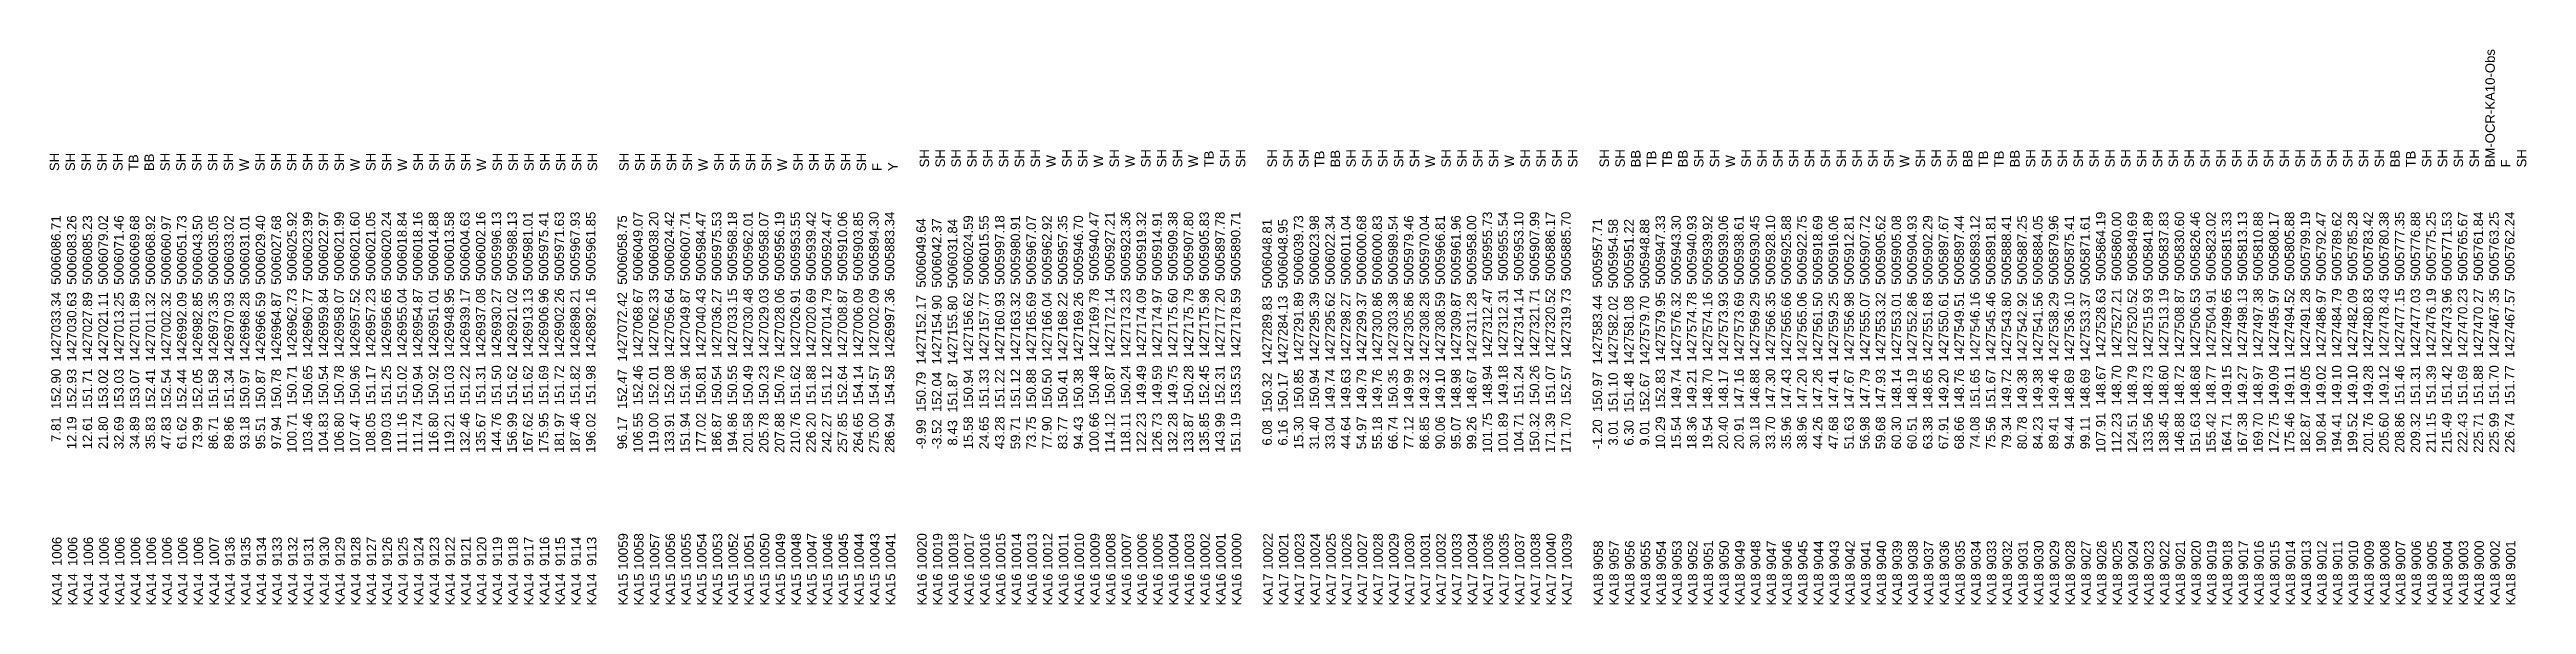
# Model space of a CAD drawing. Header units: millimetres. Extents: x -9362978 to 1075569, y -13754315 to 1425288130.
# Drawn here: x -915915 to -784377, y -217373 to -187898 of the extents above; entities that cross this region are included whole.
import ezdxf

# ---------------------------------------------------------------- set-up
doc = ezdxf.new("R2010")
doc.units = ezdxf.units.MM
doc.layers.get('0').update_dxf_attribs({"lineweight": 0})
doc.styles.get("Standard").update_dxf_attribs({"font": 'arial.ttf'})

msp = doc.modelspace()

# ---------------------------------------------------------------- texts
at = {"lineweight": 0}
for s, p in [('  BM-OCR-KA10-Obs', (-786059, -194548)), ('  SH', (-869208, -194548)), ('  SH', (-868366, -194548)), ('  SH', (-867524, -194548)), ('  SH', (-866682, -194548)), ('  SH', (-865840, -194548)), ('  SH', (-864998, -194548)), ('  SH', (-864156, -194548)), ('  SH', (-863314, -194548)), ('  SH', (-861639, -194548)), ('  SH', (-860797, -194548)), ('  SH', (-859122, -194548)), ('  SH', (-857447, -194548)), ('  SH', (-856605, -194548)), ('  SH', (-855763, -194548)), ('  TB', (-854097, -194548)), ('  SH', (-853255, -194548)), ('  SH', (-852413, -194548)), ('  SH', (-850738, -194548)), ('  SH', (-849896, -194548)), ('  SH', (-849054, -194548)), ('  TB', (-848221, -194548)), ('  BB', (-847387, -194548)), ('  SH', (-846546, -194548)), ('  SH', (-845704, -194548)), ('  SH', (-844862, -194548)), ('  SH', (-844020, -194548)), ('  SH', (-843178, -194548)), ('  SH', (-841503, -194548)), ('  SH', (-840661, -194548)), ('  SH', (-839819, -194548)), ('  SH', (-838977, -194548)), ('  SH', (-837302, -194548)), ('  SH', (-836460, -194548)), ('  SH', (-835618, -194548)), ('  SH', (-834777, -194548)), ('  SH', (-833101, -194548)), ('  SH', (-832259, -194548)), ('  BB', (-831426, -194548)), ('  TB', (-830593, -194548)), ('  TB', (-829759, -194548)), ('  BB', (-828926, -194548)), ('  SH', (-828084, -194548)), ('  SH', (-827242, -194548)), ('  SH', (-825567, -194548)), ('  SH', (-824725, -194548)), ('  SH', (-823883, -194548)), ('  SH', (-823042, -194548)), ('  SH', (-822200, -194548)), ('  SH', (-821358, -194548)), ('  SH', (-820516, -194548)), ('  SH', (-819674, -194548)), ('  SH', (-818832, -194548)), ('  SH', (-817990, -194548)), ('  SH', (-816315, -194548)), ('  SH', (-815473, -194548)), ('  SH', (-814632, -194548)), ('  BB', (-813798, -194548)), ('  TB', (-812965, -194548)), ('  TB', (-812132, -194548)), ('  BB', (-811298, -194548)), ('  SH', (-810456, -194548)), ('  SH', (-809615, -194548)), ('  SH', (-808773, -194548)), ('  SH', (-807931, -194548)), ('  SH', (-807089, -194548)), ('  SH', (-806247, -194548)), ('  SH', (-805405, -194548)), ('  SH', (-804563, -194548)), ('  SH', (-803721, -194548)), ('  SH', (-802880, -194548)), ('  SH', (-802038, -194548)), ('  SH', (-801196, -194548)), ('  SH', (-800354, -194548)), ('  SH', (-799512, -194548)), ('  SH', (-798670, -194548)), ('  SH', (-797828, -194548)), ('  SH', (-796987, -194548)), ('  SH', (-796145, -194548)), ('  SH', (-795303, -194548)), ('  SH', (-794461, -194548)), ('  SH', (-793619, -194548)), ('  SH', (-792777, -194548)), ('  SH', (-791935, -194548)), ('  BB', (-791102, -194548)), ('  TB', (-790269, -194548)), ('  SH', (-789427, -194548)), ('  SH', (-788585, -194548)), ('  SH', (-787743, -194548)), ('  SH', (-786901, -194548)), ('  SH', (-784384, -194548)), (' SH', (-915407, -194548)), (' SH', (-914566, -194548)), (' SH', (-913724, -194548)), (' SH', (-912882, -194548)), (' SH', (-912040, -194548)), (' TB', (-911207, -194548)), (' BB', (-910373, -194548)), (' SH', (-909532, -194548)), (' SH', (-908690, -194548)), (' SH', (-907848, -194548)), (' SH', (-907006, -194548)), (' SH', (-906164, -194548)), (' W', (-905331, -194548)), (' SH', (-904489, -194548)), (' SH', (-903647, -194548)), (' SH', (-902805, -194548)), (' SH', (-901963, -194548)), (' SH', (-901121, -194548)), (' SH', (-900280, -194548)), (' W', (-899446, -194548)), (' SH', (-898604, -194548)), (' SH', (-897763, -194548)), (' W', (-896929, -194548)), (' SH', (-896087, -194548)), (' SH', (-895245, -194548)), (' SH', (-894404, -194548)), (' SH', (-893562, -194548)), (' W', (-892728, -194548)), (' SH', (-891887, -194548)), (' SH', (-891045, -194548)), (' SH', (-890203, -194548)), (' SH', (-889361, -194548)), (' SH', (-888519, -194548)), (' SH', (-887677, -194548)), (' SH', (-886835, -194548)), (' SH', (-885160, -194548)), (' SH', (-884318, -194548)), (' SH', (-883476, -194548)), (' SH', (-882635, -194548)), (' SH', (-881793, -194548)), (' W', (-880959, -194548)), (' SH', (-880118, -194548)), (' SH', (-879276, -194548)), (' SH', (-878434, -194548)), (' SH', (-877592, -194548)), (' W', (-876759, -194548)), (' SH', (-875917, -194548)), (' SH', (-875075, -194548)), (' SH', (-874233, -194548)), (' SH', (-873391, -194548)), (' SH', (-872549, -194548)), (' F', (-871716, -194548)), (' Y', (-870883, -194548)), ('  W', (-862481, -194548)), ('  W', (-859964, -194548)), ('  W', (-858289, -194548)), ('  W', (-854930, -194548)), ('  W', (-842345, -194548)), ('  W', (-838144, -194548)), ('  W', (-826409, -194548)), ('  W', (-817157, -194548)), ('  F', (-785226, -194548)), ('    7.81  152.90  1427033.34  5006086.71', (-915325, -209519)), ('  12.19  152.93  1427030.63  5006083.26', (-914489, -209519)), ('  12.61  151.71  1427027.89  5006085.23', (-913654, -209519)), ('  21.80  153.02  1427021.11  5006079.02', (-912819, -209519)), ('  32.69  153.03  1427013.25  5006071.46', (-911983, -209519)), ('  34.89  153.07  1427011.89  5006069.68', (-911148, -209519)), ('  35.83  152.41  1427011.32  5006068.92', (-910312, -209519)), ('  47.83  152.54  1427002.32  5006060.97', (-909477, -209519)), ('  61.62  152.44  1426992.09  5006051.73', (-908642, -209519)), ('  73.99  152.05  1426982.85  5006043.50', (-907806, -209519)), ('  86.71  151.58  1426973.35  5006035.05', (-906971, -209519)), ('  89.86  151.34  1426970.93  5006033.02', (-906136, -209519)), ('  93.18  150.97  1426968.28  5006031.01', (-905300, -209519)), ('  95.51  150.87  1426966.59  5006029.40', (-904465, -209519)), ('  97.94  150.78  1426964.87  5006027.68', (-903629, -209519)), (' 100.71  150.71  1426962.73  5006025.92', (-902794, -209519)), (' 103.46  150.65  1426960.77  5006023.99', (-901959, -209519)), (' 104.83  150.54  1426959.84  5006022.97', (-901123, -209519)), (' 106.80  150.78  1426958.07  5006021.99', (-900288, -209519)), (' 107.47  150.96  1426957.52  5006021.60', (-899452, -209519)), (' 108.05  151.17  1426957.23  5006021.05', (-898617, -209519)), (' 109.03  151.25  1426956.65  5006020.24', (-897782, -209519)), (' 111.16  151.02  1426955.04  5006018.84', (-896946, -209519)), (' 111.74  150.94  1426954.87  5006018.16', (-896111, -209519)), (' 116.80  150.92  1426951.01  5006014.88', (-895276, -209519)), (' 119.21  151.03  1426948.95  5006013.58', (-894440, -209519)), (' 132.46  151.22  1426939.17  5006004.63', (-893605, -209519)), (' 135.67  151.31  1426937.08  5006002.16', (-892769, -209519)), (' 144.76  151.50  1426930.27  5005996.13', (-891934, -209519)), (' 156.99  151.62  1426921.02  5005988.13', (-891099, -209519)), (' 167.62  151.62  1426913.13  5005981.01', (-890263, -209519)), (' 175.95  151.69  1426906.96  5005975.41', (-889428, -209519)), (' 181.97  151.72  1426902.26  5005971.63', (-888593, -209519)), (' 187.46  151.82  1426898.21  5005967.93', (-887757, -209519)), (' 196.02  151.98  1426892.16  5005961.85', (-886922, -209519)), ('  96.17  152.47  1427072.42  5006058.75', (-885253, -209519)), (' 106.55  152.46  1427068.67  5006049.07', (-884418, -209519)), (' 119.00  152.01  1427062.33  5006038.20', (-883582, -209519)), (' 133.91  152.08  1427056.64  5006024.42', (-882747, -209519)), (' 151.94  151.96  1427049.87  5006007.71', (-881912, -209519)), (' 177.02  150.81  1427040.43  5005984.47', (-881076, -209519)), (' 186.87  150.54  1427036.27  5005975.53', (-880241, -209519)), (' 194.86  150.55  1427033.15  5005968.18', (-879405, -209519)), (' 201.58  150.49  1427030.48  5005962.01', (-878570, -209519)), (' 205.78  150.23  1427029.03  5005958.07', (-877735, -209519)), (' 207.88  150.76  1427028.06  5005956.19', (-876899, -209519)), (' 210.76  151.62  1427026.91  5005953.55', (-876064, -209519)), (' 226.20  151.88  1427020.69  5005939.42', (-875229, -209519)), (' 242.27  151.12  1427014.79  5005924.47', (-874393, -209519)), (' 257.85  152.64  1427008.87  5005910.06', (-873558, -209519)), (' 264.65  154.14  1427006.09  5005903.85', (-872722, -209519)), (' 275.00  154.57  1427002.09  5005894.30', (-871887, -209519)), (' 286.94  154.58  1426997.36  5005883.34', (-871052, -209519)), ('  -9.99  150.79  1427152.17  5006049.64', (-869383, -209519)), ('  -3.52  152.04  1427154.90  5006042.37', (-868548, -209519)), ('   8.43  151.87  1427155.80  5006031.84', (-867712, -209519)), ('  15.58  150.94  1427156.62  5006024.59', (-866877, -209519)), ('  24.65  151.33  1427157.77  5006015.55', (-866041, -209519)), ('  43.28  151.22  1427160.93  5005997.18', (-865206, -209519)), ('  59.71  151.12  1427163.32  5005980.91', (-864371, -209519)), ('  73.75  150.88  1427165.69  5005967.07', (-863535, -209519)), ('  77.90  150.50  1427166.04  5005962.92', (-862700, -209519)), ('  83.77  150.41  1427168.22  5005957.35', (-861864, -209519)), ('  94.43  150.38  1427169.26  5005946.70', (-861029, -209519)), (' 100.66  150.48  1427169.78  5005940.47', (-860194, -209519)), (' 114.12  150.87  1427172.14  5005927.21', (-859358, -209519)), (' 118.11  150.24  1427173.23  5005923.36', (-858523, -209519)), (' 122.23  149.49  1427174.09  5005919.32', (-857688, -209519)), (' 126.73  149.59  1427174.97  5005914.91', (-856852, -209519)), (' 132.28  149.75  1427175.60  5005909.38', (-856017, -209519)), (' 133.87  150.28  1427175.79  5005907.80', (-855181, -209519)), (' 135.85  152.45  1427175.98  5005905.83', (-854346, -209519)), (' 143.99  152.31  1427177.20  5005897.78', (-853511, -209519)), (' 151.19  153.53  1427178.59  5005890.71', (-852675, -209519)), ('   6.08  150.32  1427289.83  5006048.81', (-851007, -209519)), ('   6.16  150.17  1427284.13  5006048.95', (-850171, -209519)), ('  15.30  150.85  1427291.89  5006039.73', (-849336, -209519)), ('  31.40  150.94  1427295.39  5006023.98', (-848500, -209519)), ('  33.04  149.74  1427295.62  5006022.34', (-847665, -209519)), ('  44.64  149.63  1427298.27  5006011.04', (-846830, -209519)), ('  54.97  149.79  1427299.37  5006000.68', (-845994, -209519)), ('  55.18  149.76  1427300.86  5006000.83', (-845159, -209519)), ('  66.74  150.35  1427303.38  5005989.54', (-844324, -209519)), ('  77.12  149.99  1427305.86  5005979.46', (-843488, -209519)), ('  86.85  149.32  1427308.28  5005970.04', (-842653, -209519)), ('  90.06  149.10  1427308.59  5005966.81', (-841817, -209519)), ('  95.07  148.98  1427309.87  5005961.96', (-840982, -209519)), ('  99.26  148.67  1427311.28  5005958.00', (-840147, -209519)), (' 101.75  148.94  1427312.47  5005955.73', (-839311, -209519)), (' 101.89  149.18  1427312.31  5005955.54', (-838476, -209519)), (' 104.71  151.24  1427314.14  5005953.10', (-837641, -209519)), (' 150.32  150.26  1427321.71  5005907.99', (-836805, -209519)), (' 171.39  151.07  1427320.52  5005886.17', (-835970, -209519)), (' 171.70  152.57  1427319.73  5005885.70', (-835134, -209519)), ('  -1.20  150.97  1427583.44  5005957.71', (-833466, -209519)), ('   3.01  151.10  1427582.02  5005954.58', (-832630, -209519)), ('   6.30  151.48  1427581.08  5005951.22', (-831795, -209519)), ('   9.01  152.67  1427579.70  5005948.88', (-830960, -209519)), ('  10.29  152.83  1427579.95  5005947.33', (-830124, -209519)), ('  15.54  149.74  1427576.32  5005943.30', (-829289, -209519)), ('  18.36  149.21  1427574.78  5005940.93', (-828453, -209519)), ('  19.54  148.70  1427574.16  5005939.92', (-827618, -209519)), ('  20.40  148.17  1427573.93  5005939.06', (-826783, -209519)), ('  20.91  147.16  1427573.69  5005938.61', (-825947, -209519)), ('  30.18  146.88  1427569.29  5005930.45', (-825112, -209519)), ('  33.70  147.30  1427566.35  5005928.10', (-824276, -209519)), ('  35.96  147.43  1427565.66  5005925.88', (-823441, -209519)), ('  38.96  147.20  1427565.06  5005922.75', (-822606, -209519)), ('  44.26  147.26  1427561.50  5005918.69', (-821770, -209519)), ('  47.68  147.41  1427559.25  5005916.06', (-820935, -209519)), ('  51.63  147.67  1427556.98  5005912.81', (-820100, -209519)), ('  56.98  147.79  1427555.07  5005907.72', (-819264, -209519)), ('  59.68  147.93  1427553.32  5005905.62', (-818429, -209519)), ('  60.30  148.14  1427553.01  5005905.08', (-817593, -209519)), ('  60.51  148.19  1427552.86  5005904.93', (-816758, -209519)), ('  63.38  148.65  1427551.68  5005902.29', (-815923, -209519)), ('  67.91  149.20  1427550.61  5005897.67', (-815087, -209519)), ('  68.66  148.76  1427549.51  5005897.44', (-814252, -209519)), ('  74.08  151.65  1427546.16  5005893.12', (-813417, -209519)), ('  75.56  151.67  1427545.46  5005891.81', (-812581, -209519)), ('  79.34  149.72  1427543.80  5005888.41', (-811746, -209519)), ('  80.78  149.38  1427542.92  5005887.25', (-810910, -209519)), ('  84.23  149.38  1427541.56  5005884.05', (-810075, -209519)), ('  89.41  149.46  1427538.29  5005879.96', (-809240, -209519)), ('  94.44  148.69  1427536.10  5005875.41', (-808404, -209519)), ('  99.11  148.69  1427533.37  5005871.61', (-807569, -209519)), (' 107.91  148.67  1427528.63  5005864.19', (-806734, -209519)), (' 112.23  148.70  1427527.21  5005860.00', (-805898, -209519)), (' 124.51  148.79  1427520.52  5005849.69', (-805063, -209519)), (' 133.56  148.73  1427515.93  5005841.89', (-804227, -209519)), (' 138.45  148.60  1427513.19  5005837.83', (-803392, -209519)), (' 146.88  148.72  1427508.87  5005830.60', (-802557, -209519)), (' 151.63  148.68  1427506.53  5005826.46', (-801721, -209519)), (' 155.42  148.77  1427504.91  5005823.02', (-800886, -209519)), (' 164.71  149.15  1427499.65  5005815.33', (-800050, -209519)), (' 167.38  149.27  1427498.13  5005813.13', (-799215, -209519)), (' 169.70  148.97  1427497.38  5005810.88', (-798380, -209519)), (' 172.75  149.09  1427495.97  5005808.17', (-797544, -209519)), (' 175.46  149.11  1427494.52  5005805.88', (-796709, -209519)), (' 182.87  149.05  1427491.28  5005799.19', (-795874, -209519)), (' 190.84  149.02  1427486.97  5005792.47', (-795038, -209519)), (' 194.41  149.10  1427484.79  5005789.62', (-794203, -209519)), (' 199.52  149.10  1427482.09  5005785.28', (-793367, -209519)), (' 201.76  149.28  1427480.83  5005783.42', (-792532, -209519)), (' 205.60  149.12  1427478.43  5005780.38', (-791697, -209519)), (' 208.86  151.46  1427477.15  5005777.35', (-790861, -209519)), (' 209.32  151.31  1427477.03  5005776.88', (-790026, -209519)), (' 211.15  151.39  1427476.19  5005775.25', (-789191, -209519)), (' 215.49  151.42  1427473.96  5005771.53', (-788355, -209519)), (' 222.43  151.69  1427470.23  5005765.67', (-787520, -209519)), (' 225.71  151.88  1427470.27  5005761.84', (-786684, -209519)), (' 225.99  151.70  1427467.35  5005763.25', (-785849, -209519)), (' 226.74  151.77  1427467.57  5005762.24', (-785014, -209519)), ('KA14  1006', (-915278, -217431)), ('KA14  1006', (-914442, -217431)), ('KA14  1006', (-913607, -217431)), ('KA14  1006', (-912772, -217431)), ('KA14  1006', (-911936, -217431)), ('KA14  1006', (-911101, -217431)), ('KA14  1006', (-910266, -217431)), ('KA14  1006', (-909430, -217431)), ('KA14  1006', (-908595, -217431)), ('KA14  1006', (-907759, -217431)), ('KA14  1007', (-906924, -217431)), ('KA14  9136', (-906089, -217431)), ('KA14  9135', (-905253, -217431)), ('KA14  9134', (-904418, -217431)), ('KA14  9133', (-903582, -217431)), ('KA14  9132', (-902747, -217431)), ('KA14  9131', (-901912, -217431)), ('KA14  9130', (-901076, -217431)), ('KA14  9129', (-900241, -217431)), ('KA14  9128', (-899406, -217431)), ('KA14  9127', (-898570, -217431)), ('KA14  9126', (-897735, -217431)), ('KA14  9125', (-896899, -217431)), ('KA14  9124', (-896064, -217431)), ('KA14  9123', (-895229, -217431)), ('KA14  9122', (-894393, -217431)), ('KA14  9121', (-893558, -217431)), ('KA14  9120', (-892723, -217431)), ('KA14  9119', (-891887, -217431)), ('KA14  9118', (-891052, -217431)), ('KA14  9117', (-890216, -217431)), ('KA14  9116', (-889381, -217431)), ('KA14  9115', (-888546, -217431)), ('KA14  9114', (-887710, -217431)), ('KA14  9113', (-886875, -217431)), ('KA15 10059', (-885206, -217431)), ('KA15 10058', (-884371, -217431)), ('KA15 10057', (-883535, -217431)), ('KA15 10056', (-882700, -217431)), ('KA15 10055', (-881865, -217431)), ('KA15 10054', (-881029, -217431)), ('KA15 10053', (-880194, -217431)), ('KA15 10052', (-879359, -217431)), ('KA15 10051', (-878523, -217431)), ('KA15 10050', (-877688, -217431)), ('KA15 10049', (-876852, -217431)), ('KA15 10048', (-876017, -217431)), ('KA15 10047', (-875182, -217431)), ('KA15 10046', (-874346, -217431)), ('KA15 10045', (-873511, -217431)), ('KA15 10044', (-872675, -217431)), ('KA15 10043', (-871840, -217431)), ('KA15 10041', (-871005, -217431)), ('KA16 10020', (-869336, -217431)), ('KA16 10019', (-868501, -217431)), ('KA16 10018', (-867665, -217431)), ('KA16 10017', (-866830, -217431)), ('KA16 10016', (-865994, -217431)), ('KA16 10015', (-865159, -217431)), ('KA16 10014', (-864324, -217431)), ('KA16 10013', (-863488, -217431)), ('KA16 10012', (-862653, -217431)), ('KA16 10011', (-861818, -217431)), ('KA16 10010', (-860982, -217431)), ('KA16 10009', (-860147, -217431)), ('KA16 10008', (-859311, -217431)), ('KA16 10007', (-858476, -217431)), ('KA16 10006', (-857641, -217431)), ('KA16 10005', (-856805, -217431)), ('KA16 10004', (-855970, -217431)), ('KA16 10003', (-855135, -217431)), ('KA16 10002', (-854299, -217431)), ('KA16 10001', (-853464, -217431)), ('KA16 10000', (-852628, -217431)), ('KA17 10022', (-850960, -217431)), ('KA17 10021', (-850124, -217431)), ('KA17 10023', (-849289, -217431)), ('KA17 10024', (-848454, -217431)), ('KA17 10025', (-847618, -217431)), ('KA17 10026', (-846783, -217431)), ('KA17 10027', (-845947, -217431)), ('KA17 10028', (-845112, -217431)), ('KA17 10029', (-844277, -217431)), ('KA17 10030', (-843441, -217431)), ('KA17 10031', (-842606, -217431)), ('KA17 10032', (-841771, -217431)), ('KA17 10033', (-840935, -217431)), ('KA17 10034', (-840100, -217431)), ('KA17 10036', (-839264, -217431)), ('KA17 10035', (-838429, -217431)), ('KA17 10037', (-837594, -217431)), ('KA17 10038', (-836758, -217431)), ('KA17 10040', (-835923, -217431)), ('KA17 10039', (-835087, -217431)), ('KA18 9058', (-833419, -217431)), ('KA18 9057', (-832583, -217431)), ('KA18 9056', (-831748, -217431)), ('KA18 9055', (-830913, -217431)), ('KA18 9054', (-830077, -217431)), ('KA18 9053', (-829242, -217431)), ('KA18 9052', (-828407, -217431)), ('KA18 9051', (-827571, -217431)), ('KA18 9050', (-826736, -217431)), ('KA18 9049', (-825900, -217431)), ('KA18 9048', (-825065, -217431)), ('KA18 9047', (-824230, -217431)), ('KA18 9046', (-823394, -217431)), ('KA18 9045', (-822559, -217431)), ('KA18 9044', (-821723, -217431)), ('KA18 9043', (-820888, -217431)), ('KA18 9042', (-820053, -217431)), ('KA18 9041', (-819217, -217431)), ('KA18 9040', (-818382, -217431)), ('KA18 9039', (-817547, -217431)), ('KA18 9038', (-816711, -217431)), ('KA18 9037', (-815876, -217431)), ('KA18 9036', (-815040, -217431)), ('KA18 9035', (-814205, -217431)), ('KA18 9034', (-813370, -217431)), ('KA18 9033', (-812534, -217431)), ('KA18 9032', (-811699, -217431)), ('KA18 9031', (-810864, -217431)), ('KA18 9030', (-810028, -217431)), ('KA18 9029', (-809193, -217431)), ('KA18 9028', (-808357, -217431)), ('KA18 9027', (-807522, -217431)), ('KA18 9026', (-806687, -217431)), ('KA18 9025', (-805851, -217431)), ('KA18 9024', (-805016, -217431)), ('KA18 9023', (-804180, -217431)), ('KA18 9022', (-803345, -217431)), ('KA18 9021', (-802510, -217431)), ('KA18 9020', (-801674, -217431)), ('KA18 9019', (-800839, -217431)), ('KA18 9018', (-800004, -217431)), ('KA18 9017', (-799168, -217431)), ('KA18 9016', (-798333, -217431)), ('KA18 9015', (-797497, -217431)), ('KA18 9014', (-796662, -217431)), ('KA18 9013', (-795827, -217431)), ('KA18 9012', (-794991, -217431)), ('KA18 9011', (-794156, -217431)), ('KA18 9010', (-793321, -217431)), ('KA18 9009', (-792485, -217431)), ('KA18 9008', (-791650, -217431)), ('KA18 9007', (-790814, -217431)), ('KA18 9006', (-789979, -217431)), ('KA18 9005', (-789144, -217431)), ('KA18 9004', (-788308, -217431)), ('KA18 9003', (-787473, -217431)), ('KA18 9000', (-786638, -217431)), ('KA18 9002', (-785802, -217431)), ('KA18 9001', (-784967, -217431))]:
    msp.add_text(s, height=500, rotation=90, dxfattribs=at).set_placement(p)

doc.saveas('drawing.dxf')
